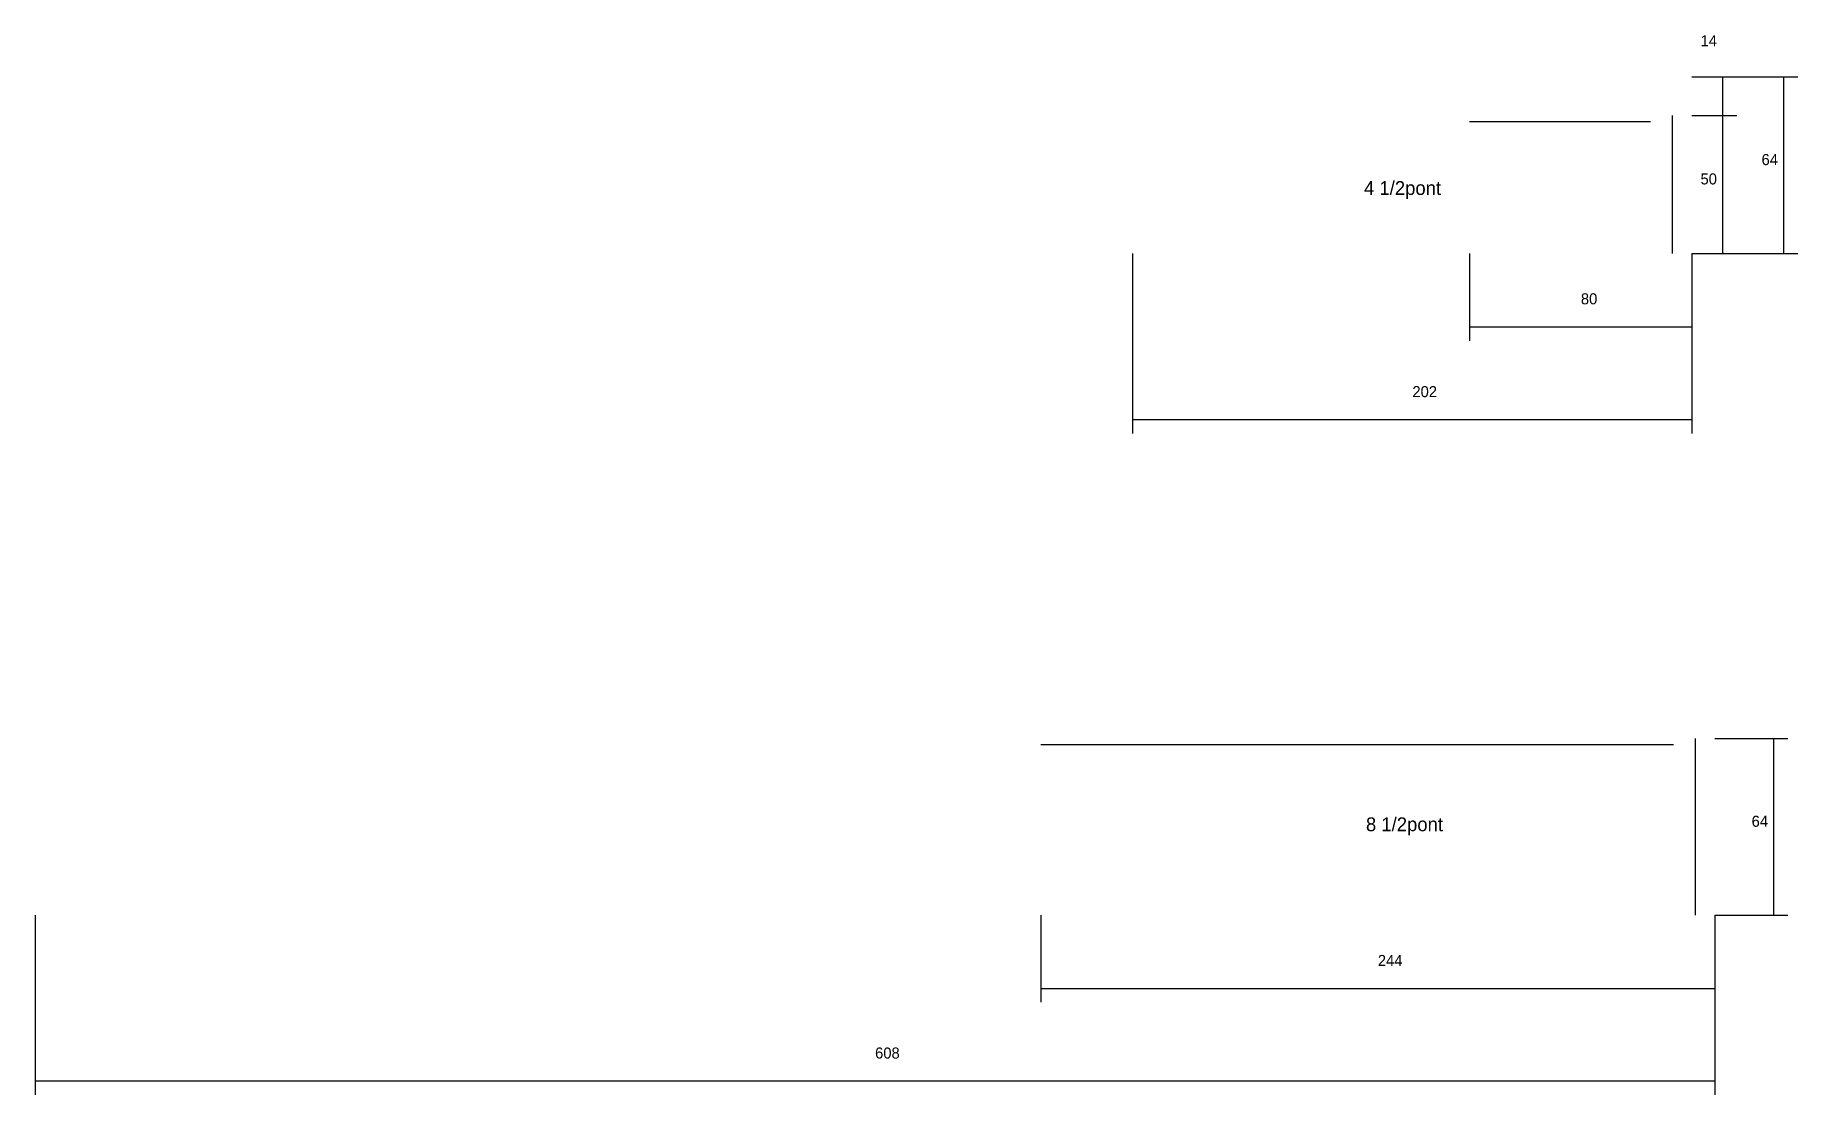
# Model space of a CAD drawing. Header units: metres. Extents: x 4806 to 7046, y 7871 to 9173.
# Drawn here: x 4806 to 5444, y 8772 to 9156 of the extents above; entities that cross this region are included whole.
import ezdxf

# ---------------------------------------------------------------- set-up
doc = ezdxf.new("R2010")
doc.units = ezdxf.units.M
for name, color, linetype in [('COTA', 4, 'Continuous'), ('Cota Seção (2x)', 4, 'Continuous'), ('NOMENCLATURA', 7, 'Continuous'), ('SARR_2.2x7', 40, 'Continuous')]:
    doc.layers.add(name, color=color, linetype=linetype)

msp = doc.modelspace()

# ---------------------------------------------------------------- texts
at = {"layer": 'COTA'}
for s, p in [('80', (5365.5, 9058.4)), ('202', (5304.5, 9024.8)), ('244', (5292, 8818.9)), ('608', (5110, 8785.4))]:
    msp.add_text(s, height=4, dxfattribs=at).set_placement(p)
at = {"layer": 'Cota Seção (2x)'}
for s, p in [('14', (5408.8, 9151.8)), ('64', (5430.9, 9108.8)), ('50', (5408.8, 9101.8)), ('64', (5427.3, 8869.3))]:
    msp.add_text(s, height=4, dxfattribs=at).set_placement(p)
at = {"layer": 'NOMENCLATURA'}
for s, p in [('4 1/2pont', (5287, 9098)), ('8 1/2pont', (5287.7, 8867.7))]:
    msp.add_text(s, height=5, dxfattribs=at).set_placement(p)

# ---------------------------------------------------------------- linework, layer by layer
at = {"layer": 'COTA'}
for p, q in [((5203.2, 9076.8), (5203.2, 9011.7)), ((5325.2, 9076.8), (5325.2, 9045.2)), ((5405.7, 9076.8), (5405.7, 9045.2)), ((5405.7, 9076.8), (5405.7, 9011.7)), ((5325.2, 9050.2), (5405.7, 9050.2)), ((5203.2, 9016.7), (5405.7, 9016.7)), ((4806, 8837.3), (4806, 8772.3)), ((5170, 8837.3), (5170, 8805.8)), ((5414, 8837.3), (5414, 8805.8)), ((5414, 8837.3), (5414, 8772.3)), ((5170, 8810.8), (5414, 8810.8)), ((4806, 8777.3), (5414, 8777.3))]:
    msp.add_line(p, q, dxfattribs=at)
at = {"layer": 'Cota Seção (2x)'}
for p, q in [((5405.7, 9140.8), (5421.9, 9140.8)), ((5405.7, 9140.8), (5444, 9140.8)), ((5416.9, 9126.8), (5416.9, 9140.8)), ((5439, 9076.8), (5439, 9140.8)), ((5405.7, 9126.8), (5421.9, 9126.8)), ((5405.7, 9126.8), (5421.9, 9126.8)), ((5416.9, 9076.8), (5416.9, 9126.8)), ((5405.7, 9076.8), (5421.9, 9076.8)), ((5405.7, 9076.8), (5444, 9076.8)), ((5414, 8901.3), (5440.4, 8901.3)), ((5435.4, 8837.3), (5435.4, 8901.3)), ((5414, 8837.3), (5440.4, 8837.3))]:
    msp.add_line(p, q, dxfattribs=at)
at = {"layer": 'SARR_2.2x7'}
for p, q in [((5325.2, 9124.6), (5390.7, 9124.6)), ((5398.7, 9076.8), (5398.7, 9126.8)), ((5407, 8837.3), (5407, 8901.3)), ((5170, 8899.1), (5399, 8899.1))]:
    msp.add_line(p, q, dxfattribs=at)

msp.set_redraw_order([(e.dxf.handle, doc.entitydb.next_handle()) for e in msp.query("TEXT MTEXT ATTDEF DIMENSION ARC_DIMENSION")])  # texts and dimensions are drawn at this point

doc.saveas('drawing.dxf')
